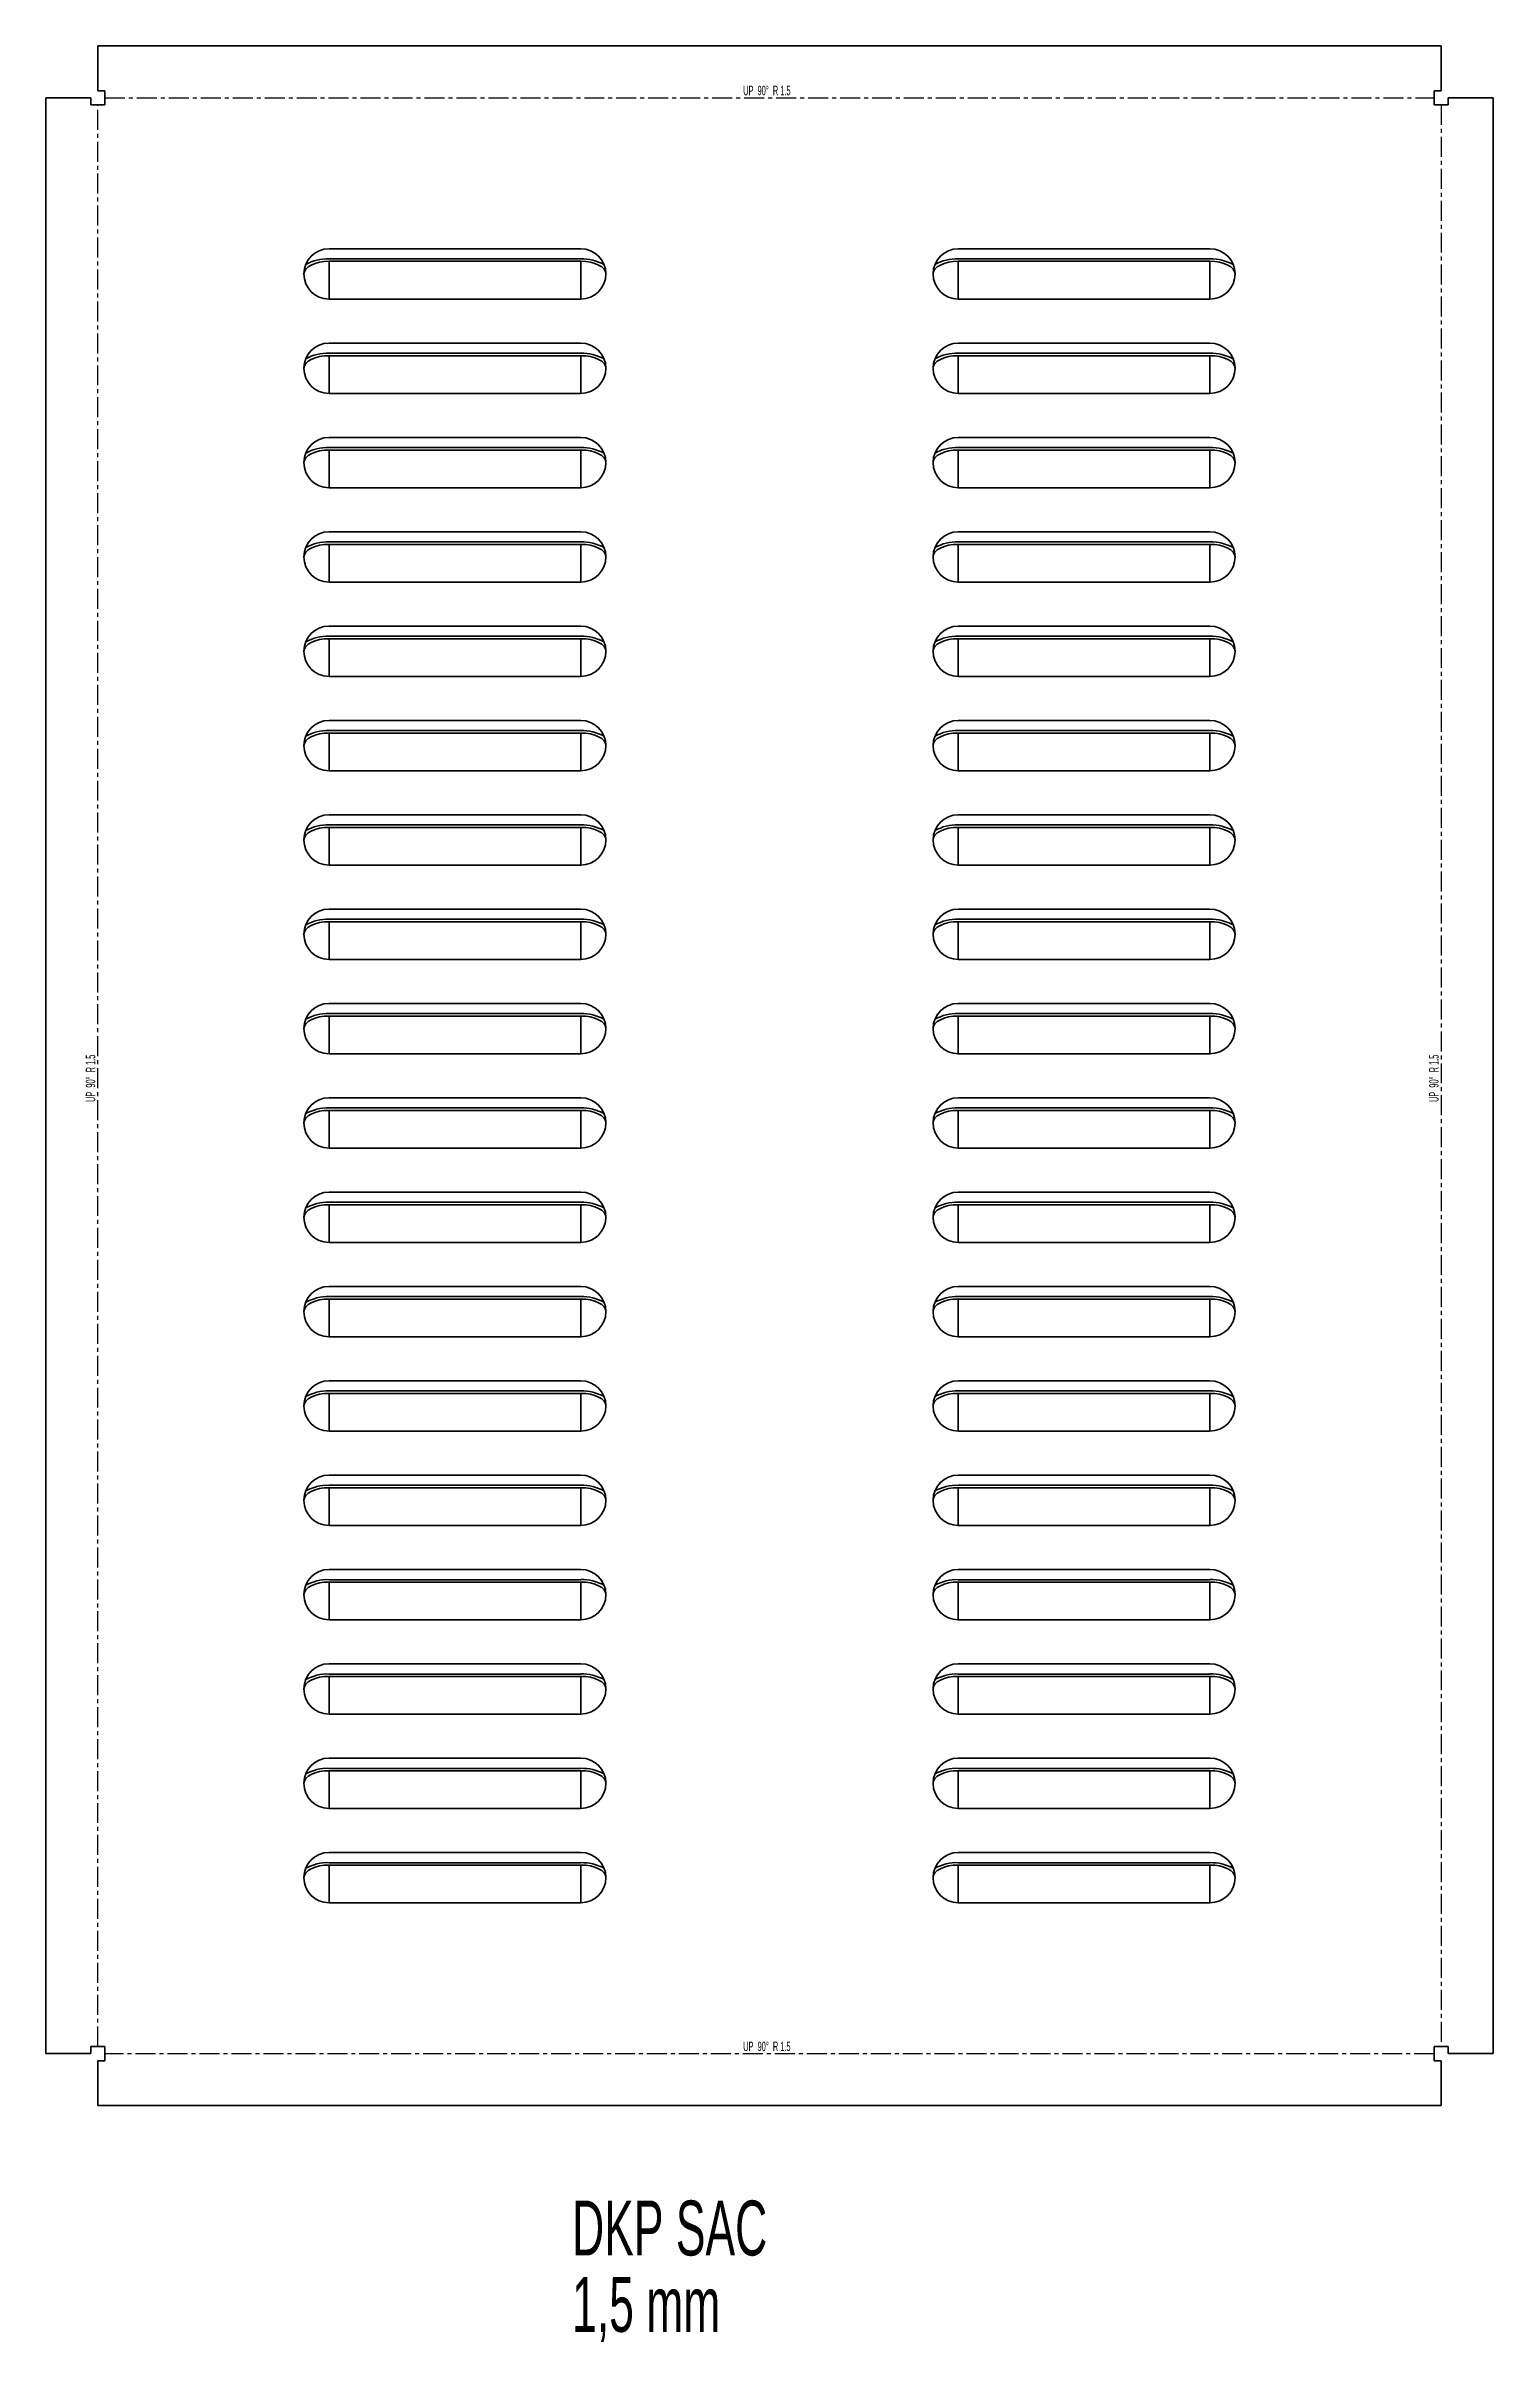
# Model space of a CAD drawing. Header units: millimetres. Extents: x -662 to 595, y -309 to 871.
# Drawn here: x -662 to -202, y -309 to 421 of the extents above; entities that cross this region are included whole.
import ezdxf

# ---------------------------------------------------------------- set-up
doc = ezdxf.new("R2010")
doc.units = ezdxf.units.MM
doc.linetypes.add('CENTER', pattern=[10.16, 6.35, -1.27, 1.27, -1.27])
doc.styles.add('SLDTEXTSTYLE0', font='TXT', dxfattribs={"width": 0.605})
doc.styles.add('SLDTEXTSTYLE1', font='TXT', dxfattribs={"width": 0.5675})

msp = doc.modelspace()

# ---------------------------------------------------------------- texts
at = {"color": 7, "linetype": 'Continuous', "lineweight": 0}
for s, insert, char_height, attachment_point, style in [('UP  90°  R 1.5', (-432.54, 408.67), 3, 2, 'SLDTEXTSTYLE1'), ('UP  90°  R 1.5', (-432.54, -213.33), 3, 2, 'SLDTEXTSTYLE1'), ('DKP SAC', (-494.45, -263.87), 17.462, 1, 'SLDTEXTSTYLE0'), ('1,5 mm', (-494.45, -288.16), 17.462, 1, 'SLDTEXTSTYLE0')]:
    msp.add_mtext(s, dxfattribs=dict(at, insert=insert, char_height=char_height, attachment_point=attachment_point, style=style))
at = {"color": 7, "linetype": 'Continuous', "lineweight": 0, "char_height": 3, "attachment_point": 2, "rotation": 90, "style": 'SLDTEXTSTYLE1'}
for insert in [(-649.03, 93.01), (-222.03, 93.01)]:
    msp.add_mtext('UP  90°  R 1.5', dxfattribs=dict(at, insert=insert))

# ---------------------------------------------------------------- linework, layer by layer
at = {"color": 7, "linetype": 'Continuous', "lineweight": 35}
for p, q in [((-645.17, 421.34), (-645.17, 407.09)), ((-218.24, 421.34), (-645.17, 421.34)), ((-218.24, 407.09), (-218.24, 421.34)), ((-661.71, 404.81), (-661.71, -217.12)), ((-647.46, 404.81), (-661.71, 404.81)), ((-647.46, 404.81), (-647.46, 402.59)), ((-642.96, 402.59), (-647.46, 402.59)), ((-642.96, 407.09), (-645.17, 407.09)), ((-642.96, 407.09), (-642.96, 402.59)), ((-218.24, 407.09), (-220.46, 407.09)), ((-220.46, 402.59), (-220.46, 407.09)), ((-215.95, 402.59), (-220.46, 402.59)), ((-215.95, 402.59), (-215.95, 404.81)), ((-201.7, 404.81), (-215.95, 404.81)), ((-201.7, -217.12), (-201.7, 404.81)), ((-571.71, 356.84), (-491.71, 356.84)), ((-491.71, 353.59), (-571.71, 353.59)), ((-571.71, 352.84), (-491.71, 352.84)), ((-571.71, 352.84), (-571.71, 340.84)), ((-491.71, 352.84), (-491.71, 340.84)), ((-371.71, 356.84), (-291.71, 356.84)), ((-291.71, 353.59), (-371.71, 353.59)), ((-371.71, 352.84), (-291.71, 352.84)), ((-371.71, 352.84), (-371.71, 340.84)), ((-291.71, 352.84), (-291.71, 340.84)), ((-491.71, 340.84), (-571.71, 340.84)), ((-291.71, 340.84), (-371.71, 340.84)), ((-571.71, 326.84), (-491.71, 326.84)), ((-491.71, 323.59), (-571.71, 323.59)), ((-571.71, 322.84), (-491.71, 322.84)), ((-571.71, 322.84), (-571.71, 310.84)), ((-491.71, 322.84), (-491.71, 310.84)), ((-371.71, 326.84), (-291.71, 326.84)), ((-291.71, 323.59), (-371.71, 323.59)), ((-371.71, 322.84), (-291.71, 322.84)), ((-371.71, 322.84), (-371.71, 310.84)), ((-291.71, 322.84), (-291.71, 310.84)), ((-491.71, 310.84), (-571.71, 310.84)), ((-291.71, 310.84), (-371.71, 310.84)), ((-571.71, 296.84), (-491.71, 296.84)), ((-491.71, 293.59), (-571.71, 293.59)), ((-571.71, 292.84), (-491.71, 292.84)), ((-571.71, 292.84), (-571.71, 280.84)), ((-491.71, 292.84), (-491.71, 280.84)), ((-371.71, 296.84), (-291.71, 296.84)), ((-291.71, 293.59), (-371.71, 293.59)), ((-371.71, 292.84), (-291.71, 292.84)), ((-371.71, 292.84), (-371.71, 280.84)), ((-291.71, 292.84), (-291.71, 280.84)), ((-491.71, 280.84), (-571.71, 280.84)), ((-291.71, 280.84), (-371.71, 280.84)), ((-571.71, 266.84), (-491.71, 266.84)), ((-491.71, 263.59), (-571.71, 263.59)), ((-371.71, 266.84), (-291.71, 266.84)), ((-291.71, 263.59), (-371.71, 263.59)), ((-571.71, 262.84), (-491.71, 262.84)), ((-571.71, 262.84), (-571.71, 250.84)), ((-491.71, 262.84), (-491.71, 250.84)), ((-371.71, 262.84), (-291.71, 262.84)), ((-371.71, 262.84), (-371.71, 250.84)), ((-291.71, 262.84), (-291.71, 250.84)), ((-491.71, 250.84), (-571.71, 250.84)), ((-291.71, 250.84), (-371.71, 250.84)), ((-571.71, 236.84), (-491.71, 236.84)), ((-371.71, 236.84), (-291.71, 236.84)), ((-491.71, 233.59), (-571.71, 233.59)), ((-571.71, 232.84), (-491.71, 232.84)), ((-571.71, 232.84), (-571.71, 220.84)), ((-491.71, 232.84), (-491.71, 220.84)), ((-291.71, 233.59), (-371.71, 233.59)), ((-371.71, 232.84), (-291.71, 232.84)), ((-371.71, 232.84), (-371.71, 220.84)), ((-291.71, 232.84), (-291.71, 220.84)), ((-491.71, 220.84), (-571.71, 220.84)), ((-291.71, 220.84), (-371.71, 220.84)), ((-571.71, 206.84), (-491.71, 206.84)), ((-371.71, 206.84), (-291.71, 206.84)), ((-491.71, 203.59), (-571.71, 203.59)), ((-571.71, 202.84), (-491.71, 202.84)), ((-571.71, 202.84), (-571.71, 190.84)), ((-491.71, 202.84), (-491.71, 190.84)), ((-291.71, 203.59), (-371.71, 203.59)), ((-371.71, 202.84), (-291.71, 202.84)), ((-371.71, 202.84), (-371.71, 190.84)), ((-291.71, 202.84), (-291.71, 190.84)), ((-491.71, 190.84), (-571.71, 190.84)), ((-291.71, 190.84), (-371.71, 190.84)), ((-571.71, 176.84), (-491.71, 176.84)), ((-371.71, 176.84), (-291.71, 176.84)), ((-491.71, 173.59), (-571.71, 173.59)), ((-571.71, 172.84), (-491.71, 172.84)), ((-571.71, 172.84), (-571.71, 160.84)), ((-491.71, 172.84), (-491.71, 160.84)), ((-291.71, 173.59), (-371.71, 173.59)), ((-371.71, 172.84), (-291.71, 172.84)), ((-371.71, 172.84), (-371.71, 160.84)), ((-291.71, 172.84), (-291.71, 160.84)), ((-491.71, 160.84), (-571.71, 160.84)), ((-291.71, 160.84), (-371.71, 160.84)), ((-571.71, 146.84), (-491.71, 146.84)), ((-371.71, 146.84), (-291.71, 146.84)), ((-491.71, 143.59), (-571.71, 143.59)), ((-571.71, 142.84), (-491.71, 142.84)), ((-571.71, 142.84), (-571.71, 130.84)), ((-491.71, 142.84), (-491.71, 130.84)), ((-291.71, 143.59), (-371.71, 143.59)), ((-371.71, 142.84), (-291.71, 142.84)), ((-371.71, 142.84), (-371.71, 130.84)), ((-291.71, 142.84), (-291.71, 130.84)), ((-491.71, 130.84), (-571.71, 130.84)), ((-291.71, 130.84), (-371.71, 130.84)), ((-571.71, 116.84), (-491.71, 116.84)), ((-371.71, 116.84), (-291.71, 116.84)), ((-491.71, 113.59), (-571.71, 113.59)), ((-571.71, 112.84), (-491.71, 112.84)), ((-571.71, 112.84), (-571.71, 100.84)), ((-491.71, 112.84), (-491.71, 100.84)), ((-291.71, 113.59), (-371.71, 113.59)), ((-371.71, 112.84), (-291.71, 112.84)), ((-371.71, 112.84), (-371.71, 100.84)), ((-291.71, 112.84), (-291.71, 100.84)), ((-491.71, 100.84), (-571.71, 100.84)), ((-291.71, 100.84), (-371.71, 100.84)), ((-571.71, 86.84), (-491.71, 86.84)), ((-491.71, 83.59), (-571.71, 83.59)), ((-571.71, 82.84), (-491.71, 82.84)), ((-571.71, 82.84), (-571.71, 70.84)), ((-491.71, 82.84), (-491.71, 70.84)), ((-371.71, 86.84), (-291.71, 86.84)), ((-291.71, 83.59), (-371.71, 83.59)), ((-371.71, 82.84), (-291.71, 82.84)), ((-371.71, 82.84), (-371.71, 70.84)), ((-291.71, 82.84), (-291.71, 70.84)), ((-491.71, 70.84), (-571.71, 70.84)), ((-291.71, 70.84), (-371.71, 70.84)), ((-571.71, 56.84), (-491.71, 56.84)), ((-491.71, 53.59), (-571.71, 53.59)), ((-571.71, 52.84), (-491.71, 52.84)), ((-571.71, 52.84), (-571.71, 40.84)), ((-491.71, 52.84), (-491.71, 40.84)), ((-371.71, 56.84), (-291.71, 56.84)), ((-291.71, 53.59), (-371.71, 53.59)), ((-371.71, 52.84), (-291.71, 52.84)), ((-371.71, 52.84), (-371.71, 40.84)), ((-291.71, 52.84), (-291.71, 40.84)), ((-491.71, 40.84), (-571.71, 40.84)), ((-291.71, 40.84), (-371.71, 40.84)), ((-571.71, 26.84), (-491.71, 26.84)), ((-491.71, 23.59), (-571.71, 23.59)), ((-571.71, 22.84), (-491.71, 22.84)), ((-571.71, 22.84), (-571.71, 10.84)), ((-491.71, 22.84), (-491.71, 10.84)), ((-371.71, 26.84), (-291.71, 26.84)), ((-291.71, 23.59), (-371.71, 23.59)), ((-371.71, 22.84), (-291.71, 22.84)), ((-371.71, 22.84), (-371.71, 10.84)), ((-291.71, 22.84), (-291.71, 10.84)), ((-491.71, 10.84), (-571.71, 10.84)), ((-291.71, 10.84), (-371.71, 10.84)), ((-571.71, -3.16), (-491.71, -3.16)), ((-491.71, -6.41), (-571.71, -6.41)), ((-571.71, -7.16), (-491.71, -7.16)), ((-571.71, -7.16), (-571.71, -19.16)), ((-491.71, -7.16), (-491.71, -19.16)), ((-371.71, -3.16), (-291.71, -3.16)), ((-291.71, -6.41), (-371.71, -6.41)), ((-371.71, -7.16), (-291.71, -7.16)), ((-371.71, -7.16), (-371.71, -19.16)), ((-291.71, -7.16), (-291.71, -19.16)), ((-491.71, -19.16), (-571.71, -19.16)), ((-291.71, -19.16), (-371.71, -19.16)), ((-571.71, -33.16), (-491.71, -33.16)), ((-491.71, -36.41), (-571.71, -36.41)), ((-371.71, -33.16), (-291.71, -33.16)), ((-291.71, -36.41), (-371.71, -36.41)), ((-571.71, -37.16), (-491.71, -37.16)), ((-571.71, -37.16), (-571.71, -49.16)), ((-491.71, -37.16), (-491.71, -49.16)), ((-371.71, -37.16), (-291.71, -37.16)), ((-371.71, -37.16), (-371.71, -49.16)), ((-291.71, -37.16), (-291.71, -49.16)), ((-491.71, -49.16), (-571.71, -49.16)), ((-291.71, -49.16), (-371.71, -49.16)), ((-571.71, -63.16), (-491.71, -63.16)), ((-371.71, -63.16), (-291.71, -63.16)), ((-491.71, -66.41), (-571.71, -66.41)), ((-571.71, -67.16), (-491.71, -67.16)), ((-571.71, -67.16), (-571.71, -79.16)), ((-491.71, -67.16), (-491.71, -79.16)), ((-291.71, -66.41), (-371.71, -66.41)), ((-371.71, -67.16), (-291.71, -67.16)), ((-371.71, -67.16), (-371.71, -79.16)), ((-291.71, -67.16), (-291.71, -79.16)), ((-491.71, -79.16), (-571.71, -79.16)), ((-291.71, -79.16), (-371.71, -79.16)), ((-571.71, -93.16), (-491.71, -93.16)), ((-371.71, -93.16), (-291.71, -93.16)), ((-491.71, -96.41), (-571.71, -96.41)), ((-571.71, -97.16), (-491.71, -97.16)), ((-571.71, -97.16), (-571.71, -109.16)), ((-491.71, -97.16), (-491.71, -109.16)), ((-291.71, -96.41), (-371.71, -96.41)), ((-371.71, -97.16), (-291.71, -97.16)), ((-371.71, -97.16), (-371.71, -109.16)), ((-291.71, -97.16), (-291.71, -109.16)), ((-491.71, -109.16), (-571.71, -109.16)), ((-291.71, -109.16), (-371.71, -109.16)), ((-571.71, -123.16), (-491.71, -123.16)), ((-371.71, -123.16), (-291.71, -123.16)), ((-491.71, -126.41), (-571.71, -126.41)), ((-571.71, -127.16), (-491.71, -127.16)), ((-571.71, -127.16), (-571.71, -139.16)), ((-491.71, -127.16), (-491.71, -139.16)), ((-291.71, -126.41), (-371.71, -126.41)), ((-371.71, -127.16), (-291.71, -127.16)), ((-371.71, -127.16), (-371.71, -139.16)), ((-291.71, -127.16), (-291.71, -139.16)), ((-491.71, -139.16), (-571.71, -139.16)), ((-291.71, -139.16), (-371.71, -139.16)), ((-571.71, -153.16), (-491.71, -153.16)), ((-371.71, -153.16), (-291.71, -153.16)), ((-491.71, -156.41), (-571.71, -156.41)), ((-571.71, -157.16), (-491.71, -157.16)), ((-571.71, -157.16), (-571.71, -169.16)), ((-491.71, -157.16), (-491.71, -169.16)), ((-291.71, -156.41), (-371.71, -156.41)), ((-371.71, -157.16), (-291.71, -157.16)), ((-371.71, -157.16), (-371.71, -169.16)), ((-291.71, -157.16), (-291.71, -169.16)), ((-491.71, -169.16), (-571.71, -169.16)), ((-291.71, -169.16), (-371.71, -169.16)), ((-661.71, -217.12), (-647.46, -217.12)), ((-647.46, -214.91), (-642.96, -214.91)), ((-647.46, -214.91), (-647.46, -217.12)), ((-642.96, -214.91), (-642.96, -219.41)), ((-220.46, -214.91), (-215.95, -214.91)), ((-220.46, -219.41), (-220.46, -214.91)), ((-215.95, -217.12), (-215.95, -214.91)), ((-215.95, -217.12), (-201.7, -217.12)), ((-645.17, -219.41), (-645.17, -233.66)), ((-645.17, -219.41), (-642.96, -219.41)), ((-220.46, -219.41), (-218.24, -219.41)), ((-218.24, -233.66), (-218.24, -219.41)), ((-645.17, -233.66), (-218.24, -233.66))]:
    msp.add_line(p, q, dxfattribs=at)
at = {"color": 7, "linetype": 'CENTER'}
for p, q in [((-645.21, -214.91), (-645.21, 402.59)), ((-642.96, 404.84), (-220.46, 404.84)), ((-218.2, 402.59), (-218.2, -214.91)), ((-220.46, -217.16), (-642.96, -217.16))]:
    msp.add_line(p, q, dxfattribs=at)
at = {"color": 7, "linetype": 'Continuous', "lineweight": 35, "flags": 128}
for points in [[(-579.71, 348.84), (-579.55, 349.62), (-579.1, 350.37), (-578.36, 351.06), (-577.36, 351.67), (-576.15, 352.17), (-574.77, 352.54), (-573.27, 352.76), (-571.71, 352.84)], [(-491.71, 352.84), (-490.14, 352.76), (-488.64, 352.54), (-487.26, 352.17), (-486.05, 351.67), (-485.05, 351.06), (-484.31, 350.37), (-483.86, 349.62), (-483.71, 348.84)], [(-379.71, 348.84), (-379.55, 349.62), (-379.1, 350.37), (-378.36, 351.06), (-377.36, 351.67), (-376.15, 352.17), (-374.77, 352.54), (-373.27, 352.76), (-371.71, 352.84)], [(-291.71, 352.84), (-290.14, 352.76), (-288.64, 352.54), (-287.26, 352.17), (-286.05, 351.67), (-285.05, 351.06), (-284.31, 350.37), (-283.86, 349.62), (-283.71, 348.84)], [(-579.71, 318.84), (-579.55, 319.62), (-579.1, 320.37), (-578.36, 321.06), (-577.36, 321.67), (-576.15, 322.17), (-574.77, 322.54), (-573.27, 322.76), (-571.71, 322.84)], [(-491.71, 322.84), (-490.14, 322.76), (-488.64, 322.54), (-487.26, 322.17), (-486.05, 321.67), (-485.05, 321.06), (-484.31, 320.37), (-483.86, 319.62), (-483.71, 318.84)], [(-379.71, 318.84), (-379.55, 319.62), (-379.1, 320.37), (-378.36, 321.06), (-377.36, 321.67), (-376.15, 322.17), (-374.77, 322.54), (-373.27, 322.76), (-371.71, 322.84)], [(-291.71, 322.84), (-290.14, 322.76), (-288.64, 322.54), (-287.26, 322.17), (-286.05, 321.67), (-285.05, 321.06), (-284.31, 320.37), (-283.86, 319.62), (-283.71, 318.84)], [(-579.71, 288.84), (-579.55, 289.62), (-579.1, 290.37), (-578.36, 291.06), (-577.36, 291.67), (-576.15, 292.17), (-574.77, 292.54), (-573.27, 292.76), (-571.71, 292.84)], [(-491.71, 292.84), (-490.14, 292.76), (-488.64, 292.54), (-487.26, 292.17), (-486.05, 291.67), (-485.05, 291.06), (-484.31, 290.37), (-483.86, 289.62), (-483.71, 288.84)], [(-379.71, 288.84), (-379.55, 289.62), (-379.1, 290.37), (-378.36, 291.06), (-377.36, 291.67), (-376.15, 292.17), (-374.77, 292.54), (-373.27, 292.76), (-371.71, 292.84)], [(-291.71, 292.84), (-290.14, 292.76), (-288.64, 292.54), (-287.26, 292.17), (-286.05, 291.67), (-285.05, 291.06), (-284.31, 290.37), (-283.86, 289.62), (-283.71, 288.84)], [(-579.71, 258.84), (-579.55, 259.62), (-579.1, 260.37), (-578.36, 261.06), (-577.36, 261.67), (-576.15, 262.17), (-574.77, 262.54), (-573.27, 262.76), (-571.71, 262.84)], [(-491.71, 262.84), (-490.14, 262.76), (-488.64, 262.54), (-487.26, 262.17), (-486.05, 261.67), (-485.05, 261.06), (-484.31, 260.37), (-483.86, 259.62), (-483.71, 258.84)], [(-379.71, 258.84), (-379.55, 259.62), (-379.1, 260.37), (-378.36, 261.06), (-377.36, 261.67), (-376.15, 262.17), (-374.77, 262.54), (-373.27, 262.76), (-371.71, 262.84)], [(-291.71, 262.84), (-290.14, 262.76), (-288.64, 262.54), (-287.26, 262.17), (-286.05, 261.67), (-285.05, 261.06), (-284.31, 260.37), (-283.86, 259.62), (-283.71, 258.84)], [(-579.71, 228.84), (-579.55, 229.62), (-579.1, 230.37), (-578.36, 231.06), (-577.36, 231.67), (-576.15, 232.17), (-574.77, 232.54), (-573.27, 232.76), (-571.71, 232.84)], [(-491.71, 232.84), (-490.14, 232.76), (-488.64, 232.54), (-487.26, 232.17), (-486.05, 231.67), (-485.05, 231.06), (-484.31, 230.37), (-483.86, 229.62), (-483.71, 228.84)], [(-379.71, 228.84), (-379.55, 229.62), (-379.1, 230.37), (-378.36, 231.06), (-377.36, 231.67), (-376.15, 232.17), (-374.77, 232.54), (-373.27, 232.76), (-371.71, 232.84)], [(-291.71, 232.84), (-290.14, 232.76), (-288.64, 232.54), (-287.26, 232.17), (-286.05, 231.67), (-285.05, 231.06), (-284.31, 230.37), (-283.86, 229.62), (-283.71, 228.84)], [(-579.71, 198.84), (-579.55, 199.62), (-579.1, 200.37), (-578.36, 201.06), (-577.36, 201.67), (-576.15, 202.17), (-574.77, 202.54), (-573.27, 202.76), (-571.71, 202.84)], [(-491.71, 202.84), (-490.14, 202.76), (-488.64, 202.54), (-487.26, 202.17), (-486.05, 201.67), (-485.05, 201.06), (-484.31, 200.37), (-483.86, 199.62), (-483.71, 198.84)], [(-379.71, 198.84), (-379.55, 199.62), (-379.1, 200.37), (-378.36, 201.06), (-377.36, 201.67), (-376.15, 202.17), (-374.77, 202.54), (-373.27, 202.76), (-371.71, 202.84)], [(-291.71, 202.84), (-290.14, 202.76), (-288.64, 202.54), (-287.26, 202.17), (-286.05, 201.67), (-285.05, 201.06), (-284.31, 200.37), (-283.86, 199.62), (-283.71, 198.84)], [(-579.71, 168.84), (-579.55, 169.62), (-579.1, 170.37), (-578.36, 171.06), (-577.36, 171.67), (-576.15, 172.17), (-574.77, 172.54), (-573.27, 172.76), (-571.71, 172.84)], [(-491.71, 172.84), (-490.14, 172.76), (-488.64, 172.54), (-487.26, 172.17), (-486.05, 171.67), (-485.05, 171.06), (-484.31, 170.37), (-483.86, 169.62), (-483.71, 168.84)], [(-379.71, 168.84), (-379.55, 169.62), (-379.1, 170.37), (-378.36, 171.06), (-377.36, 171.67), (-376.15, 172.17), (-374.77, 172.54), (-373.27, 172.76), (-371.71, 172.84)], [(-291.71, 172.84), (-290.14, 172.76), (-288.64, 172.54), (-287.26, 172.17), (-286.05, 171.67), (-285.05, 171.06), (-284.31, 170.37), (-283.86, 169.62), (-283.71, 168.84)], [(-579.71, 138.84), (-579.55, 139.62), (-579.1, 140.37), (-578.36, 141.06), (-577.36, 141.67), (-576.15, 142.17), (-574.77, 142.54), (-573.27, 142.76), (-571.71, 142.84)], [(-491.71, 142.84), (-490.14, 142.76), (-488.64, 142.54), (-487.26, 142.17), (-486.05, 141.67), (-485.05, 141.06), (-484.31, 140.37), (-483.86, 139.62), (-483.71, 138.84)], [(-379.71, 138.84), (-379.55, 139.62), (-379.1, 140.37), (-378.36, 141.06), (-377.36, 141.67), (-376.15, 142.17), (-374.77, 142.54), (-373.27, 142.76), (-371.71, 142.84)], [(-291.71, 142.84), (-290.14, 142.76), (-288.64, 142.54), (-287.26, 142.17), (-286.05, 141.67), (-285.05, 141.06), (-284.31, 140.37), (-283.86, 139.62), (-283.71, 138.84)], [(-579.71, 108.84), (-579.55, 109.62), (-579.1, 110.37), (-578.36, 111.06), (-577.36, 111.67), (-576.15, 112.17), (-574.77, 112.54), (-573.27, 112.76), (-571.71, 112.84)], [(-491.71, 112.84), (-490.14, 112.76), (-488.64, 112.54), (-487.26, 112.17), (-486.05, 111.67), (-485.05, 111.06), (-484.31, 110.37), (-483.86, 109.62), (-483.71, 108.84)], [(-379.71, 108.84), (-379.55, 109.62), (-379.1, 110.37), (-378.36, 111.06), (-377.36, 111.67), (-376.15, 112.17), (-374.77, 112.54), (-373.27, 112.76), (-371.71, 112.84)], [(-291.71, 112.84), (-290.14, 112.76), (-288.64, 112.54), (-287.26, 112.17), (-286.05, 111.67), (-285.05, 111.06), (-284.31, 110.37), (-283.86, 109.62), (-283.71, 108.84)], [(-579.71, 78.84), (-579.55, 79.62), (-579.1, 80.37), (-578.36, 81.06), (-577.36, 81.67), (-576.15, 82.17), (-574.77, 82.54), (-573.27, 82.76), (-571.71, 82.84)], [(-491.71, 82.84), (-490.14, 82.76), (-488.64, 82.54), (-487.26, 82.17), (-486.05, 81.67), (-485.05, 81.06), (-484.31, 80.37), (-483.86, 79.62), (-483.71, 78.84)], [(-379.71, 78.84), (-379.55, 79.62), (-379.1, 80.37), (-378.36, 81.06), (-377.36, 81.67), (-376.15, 82.17), (-374.77, 82.54), (-373.27, 82.76), (-371.71, 82.84)], [(-291.71, 82.84), (-290.14, 82.76), (-288.64, 82.54), (-287.26, 82.17), (-286.05, 81.67), (-285.05, 81.06), (-284.31, 80.37), (-283.86, 79.62), (-283.71, 78.84)], [(-579.71, 48.84), (-579.55, 49.62), (-579.1, 50.37), (-578.36, 51.06), (-577.36, 51.67), (-576.15, 52.17), (-574.77, 52.54), (-573.27, 52.76), (-571.71, 52.84)], [(-491.71, 52.84), (-490.14, 52.76), (-488.64, 52.54), (-487.26, 52.17), (-486.05, 51.67), (-485.05, 51.06), (-484.31, 50.37), (-483.86, 49.62), (-483.71, 48.84)], [(-379.71, 48.84), (-379.55, 49.62), (-379.1, 50.37), (-378.36, 51.06), (-377.36, 51.67), (-376.15, 52.17), (-374.77, 52.54), (-373.27, 52.76), (-371.71, 52.84)], [(-291.71, 52.84), (-290.14, 52.76), (-288.64, 52.54), (-287.26, 52.17), (-286.05, 51.67), (-285.05, 51.06), (-284.31, 50.37), (-283.86, 49.62), (-283.71, 48.84)], [(-579.71, 18.84), (-579.55, 19.62), (-579.1, 20.37), (-578.36, 21.06), (-577.36, 21.67), (-576.15, 22.17), (-574.77, 22.54), (-573.27, 22.76), (-571.71, 22.84)], [(-491.71, 22.84), (-490.14, 22.76), (-488.64, 22.54), (-487.26, 22.17), (-486.05, 21.67), (-485.05, 21.06), (-484.31, 20.37), (-483.86, 19.62), (-483.71, 18.84)], [(-379.71, 18.84), (-379.55, 19.62), (-379.1, 20.37), (-378.36, 21.06), (-377.36, 21.67), (-376.15, 22.17), (-374.77, 22.54), (-373.27, 22.76), (-371.71, 22.84)], [(-291.71, 22.84), (-290.14, 22.76), (-288.64, 22.54), (-287.26, 22.17), (-286.05, 21.67), (-285.05, 21.06), (-284.31, 20.37), (-283.86, 19.62), (-283.71, 18.84)], [(-579.71, -11.16), (-579.55, -10.38), (-579.1, -9.63), (-578.36, -8.94), (-577.36, -8.33), (-576.15, -7.83), (-574.77, -7.46), (-573.27, -7.24), (-571.71, -7.16)], [(-491.71, -7.16), (-490.14, -7.24), (-488.64, -7.46), (-487.26, -7.83), (-486.05, -8.33), (-485.05, -8.94), (-484.31, -9.63), (-483.86, -10.38), (-483.71, -11.16)], [(-379.71, -11.16), (-379.55, -10.38), (-379.1, -9.63), (-378.36, -8.94), (-377.36, -8.33), (-376.15, -7.83), (-374.77, -7.46), (-373.27, -7.24), (-371.71, -7.16)], [(-291.71, -7.16), (-290.14, -7.24), (-288.64, -7.46), (-287.26, -7.83), (-286.05, -8.33), (-285.05, -8.94), (-284.31, -9.63), (-283.86, -10.38), (-283.71, -11.16)], [(-579.71, -41.16), (-579.55, -40.38), (-579.1, -39.63), (-578.36, -38.94), (-577.36, -38.33), (-576.15, -37.83), (-574.77, -37.46), (-573.27, -37.24), (-571.71, -37.16)], [(-491.71, -37.16), (-490.14, -37.24), (-488.64, -37.46), (-487.26, -37.83), (-486.05, -38.33), (-485.05, -38.94), (-484.31, -39.63), (-483.86, -40.38), (-483.71, -41.16)], [(-379.71, -41.16), (-379.55, -40.38), (-379.1, -39.63), (-378.36, -38.94), (-377.36, -38.33), (-376.15, -37.83), (-374.77, -37.46), (-373.27, -37.24), (-371.71, -37.16)], [(-291.71, -37.16), (-290.14, -37.24), (-288.64, -37.46), (-287.26, -37.83), (-286.05, -38.33), (-285.05, -38.94), (-284.31, -39.63), (-283.86, -40.38), (-283.71, -41.16)], [(-579.71, -71.16), (-579.55, -70.38), (-579.1, -69.63), (-578.36, -68.94), (-577.36, -68.33), (-576.15, -67.83), (-574.77, -67.46), (-573.27, -67.24), (-571.71, -67.16)], [(-491.71, -67.16), (-490.14, -67.24), (-488.64, -67.46), (-487.26, -67.83), (-486.05, -68.33), (-485.05, -68.94), (-484.31, -69.63), (-483.86, -70.38), (-483.71, -71.16)], [(-379.71, -71.16), (-379.55, -70.38), (-379.1, -69.63), (-378.36, -68.94), (-377.36, -68.33), (-376.15, -67.83), (-374.77, -67.46), (-373.27, -67.24), (-371.71, -67.16)], [(-291.71, -67.16), (-290.14, -67.24), (-288.64, -67.46), (-287.26, -67.83), (-286.05, -68.33), (-285.05, -68.94), (-284.31, -69.63), (-283.86, -70.38), (-283.71, -71.16)], [(-579.71, -101.16), (-579.55, -100.38), (-579.1, -99.63), (-578.36, -98.94), (-577.36, -98.33), (-576.15, -97.83), (-574.77, -97.46), (-573.27, -97.24), (-571.71, -97.16)], [(-491.71, -97.16), (-490.14, -97.24), (-488.64, -97.46), (-487.26, -97.83), (-486.05, -98.33), (-485.05, -98.94), (-484.31, -99.63), (-483.86, -100.38), (-483.71, -101.16)], [(-379.71, -101.16), (-379.55, -100.38), (-379.1, -99.63), (-378.36, -98.94), (-377.36, -98.33), (-376.15, -97.83), (-374.77, -97.46), (-373.27, -97.24), (-371.71, -97.16)], [(-291.71, -97.16), (-290.14, -97.24), (-288.64, -97.46), (-287.26, -97.83), (-286.05, -98.33), (-285.05, -98.94), (-284.31, -99.63), (-283.86, -100.38), (-283.71, -101.16)], [(-579.71, -131.16), (-579.55, -130.38), (-579.1, -129.63), (-578.36, -128.94), (-577.36, -128.33), (-576.15, -127.83), (-574.77, -127.46), (-573.27, -127.24), (-571.71, -127.16)], [(-491.71, -127.16), (-490.14, -127.24), (-488.64, -127.46), (-487.26, -127.83), (-486.05, -128.33), (-485.05, -128.94), (-484.31, -129.63), (-483.86, -130.38), (-483.71, -131.16)], [(-379.71, -131.16), (-379.55, -130.38), (-379.1, -129.63), (-378.36, -128.94), (-377.36, -128.33), (-376.15, -127.83), (-374.77, -127.46), (-373.27, -127.24), (-371.71, -127.16)], [(-291.71, -127.16), (-290.14, -127.24), (-288.64, -127.46), (-287.26, -127.83), (-286.05, -128.33), (-285.05, -128.94), (-284.31, -129.63), (-283.86, -130.38), (-283.71, -131.16)], [(-579.71, -161.16), (-579.55, -160.38), (-579.1, -159.63), (-578.36, -158.94), (-577.36, -158.33), (-576.15, -157.83), (-574.77, -157.46), (-573.27, -157.24), (-571.71, -157.16)], [(-491.71, -157.16), (-490.14, -157.24), (-488.64, -157.46), (-487.26, -157.83), (-486.05, -158.33), (-485.05, -158.94), (-484.31, -159.63), (-483.86, -160.38), (-483.71, -161.16)], [(-379.71, -161.16), (-379.55, -160.38), (-379.1, -159.63), (-378.36, -158.94), (-377.36, -158.33), (-376.15, -157.83), (-374.77, -157.46), (-373.27, -157.24), (-371.71, -157.16)], [(-291.71, -157.16), (-290.14, -157.24), (-288.64, -157.46), (-287.26, -157.83), (-286.05, -158.33), (-285.05, -158.94), (-284.31, -159.63), (-283.86, -160.38), (-283.71, -161.16)]]:
    msp.add_lwpolyline(points, dxfattribs=at)
at = {"color": 7, "linetype": 'Continuous', "lineweight": 35}
for centre, radius, start, end in [((-571.71, 348.84), 8, 90, 270), ((-572.26, 339.56), 14.04, 87.75602, 119.3525), ((-491.71, 348.84), 8, 270, 90), ((-491.24, 339.22), 14.38, 61.0255, 91.86598), ((-371.71, 348.84), 8, 90, 270), ((-372.26, 339.56), 14.04, 87.75602, 119.3525), ((-291.71, 348.84), 8, 270, 90), ((-291.24, 339.22), 14.38, 61.0255, 91.86598), ((-571.71, 318.84), 8, 90, 270), ((-572.26, 309.56), 14.04, 87.75602, 119.3525), ((-491.71, 318.84), 8, 270, 90), ((-491.24, 309.22), 14.38, 61.0255, 91.86598), ((-371.71, 318.84), 8, 90, 270), ((-372.26, 309.56), 14.04, 87.75602, 119.3525), ((-291.71, 318.84), 8, 270, 90), ((-291.24, 309.22), 14.38, 61.0255, 91.86598), ((-571.71, 288.84), 8, 90, 270), ((-572.26, 279.56), 14.04, 87.75602, 119.3525), ((-491.71, 288.84), 8, 270, 90), ((-491.24, 279.22), 14.38, 61.0255, 91.86598), ((-371.71, 288.84), 8, 90, 270), ((-372.26, 279.56), 14.04, 87.75602, 119.3525), ((-291.71, 288.84), 8, 270, 90), ((-291.24, 279.22), 14.38, 61.0255, 91.86598), ((-571.71, 258.84), 8, 90, 270), ((-572.26, 249.56), 14.04, 87.75602, 119.3525), ((-491.71, 258.84), 8, 270, 90), ((-491.24, 249.22), 14.38, 61.0255, 91.86598), ((-371.71, 258.84), 8, 90, 270), ((-372.26, 249.56), 14.04, 87.75602, 119.3525), ((-291.71, 258.84), 8, 270, 90), ((-291.24, 249.22), 14.38, 61.0255, 91.86598), ((-571.71, 228.84), 8, 90, 270), ((-491.71, 228.84), 8, 270, 90), ((-371.71, 228.84), 8, 90, 270), ((-291.71, 228.84), 8, 270, 90), ((-572.26, 219.56), 14.04, 87.75602, 119.3525), ((-491.24, 219.22), 14.38, 61.0255, 91.86598), ((-372.26, 219.56), 14.04, 87.75602, 119.3525), ((-291.24, 219.22), 14.38, 61.0255, 91.86598), ((-571.71, 198.84), 8, 90, 270), ((-491.71, 198.84), 8, 270, 90), ((-371.71, 198.84), 8, 90, 270), ((-291.71, 198.84), 8, 270, 90), ((-572.26, 189.56), 14.04, 87.75602, 119.3525), ((-491.24, 189.22), 14.38, 61.0255, 91.86598), ((-372.26, 189.56), 14.04, 87.75602, 119.3525), ((-291.24, 189.22), 14.38, 61.0255, 91.86598), ((-571.71, 168.84), 8, 90, 270), ((-491.71, 168.84), 8, 270, 90), ((-371.71, 168.84), 8, 90, 270), ((-291.71, 168.84), 8, 270, 90), ((-572.26, 159.56), 14.04, 87.75602, 119.3525), ((-491.24, 159.22), 14.38, 61.0255, 91.86598), ((-372.26, 159.56), 14.04, 87.75602, 119.3525), ((-291.24, 159.22), 14.38, 61.0255, 91.86598), ((-571.71, 138.84), 8, 90, 270), ((-491.71, 138.84), 8, 270, 90), ((-371.71, 138.84), 8, 90, 270), ((-291.71, 138.84), 8, 270, 90), ((-572.26, 129.56), 14.04, 87.75602, 119.3525), ((-491.24, 129.22), 14.38, 61.0255, 91.86598), ((-372.26, 129.56), 14.04, 87.75602, 119.3525), ((-291.24, 129.22), 14.38, 61.0255, 91.86598), ((-571.71, 108.84), 8, 90, 270), ((-491.71, 108.84), 8, 270, 90), ((-371.71, 108.84), 8, 90, 270), ((-291.71, 108.84), 8, 270, 90), ((-572.26, 99.56), 14.04, 87.75602, 119.3525), ((-491.24, 99.22), 14.38, 61.0255, 91.86598), ((-372.26, 99.56), 14.04, 87.75602, 119.3525), ((-291.24, 99.22), 14.38, 61.0255, 91.86598), ((-571.71, 78.84), 8, 90, 270), ((-572.26, 69.56), 14.04, 87.75602, 119.3525), ((-491.71, 78.84), 8, 270, 90), ((-491.24, 69.22), 14.38, 61.0255, 91.86598), ((-371.71, 78.84), 8, 90, 270), ((-372.26, 69.56), 14.04, 87.75602, 119.3525), ((-291.71, 78.84), 8, 270, 90), ((-291.24, 69.22), 14.38, 61.0255, 91.86598), ((-571.71, 48.84), 8, 90, 270), ((-572.26, 39.56), 14.04, 87.75602, 119.3525), ((-491.71, 48.84), 8, 270, 90), ((-491.24, 39.22), 14.38, 61.0255, 91.86598), ((-371.71, 48.84), 8, 90, 270), ((-372.26, 39.56), 14.04, 87.75602, 119.3525), ((-291.71, 48.84), 8, 270, 90), ((-291.24, 39.22), 14.38, 61.0255, 91.86598), ((-571.71, 18.84), 8, 90, 270), ((-572.26, 9.56), 14.04, 87.75602, 119.3525), ((-491.71, 18.84), 8, 270, 90), ((-491.24, 9.22), 14.38, 61.0255, 91.86598), ((-371.71, 18.84), 8, 90, 270), ((-372.26, 9.56), 14.04, 87.75602, 119.3525), ((-291.71, 18.84), 8, 270, 90), ((-291.24, 9.22), 14.38, 61.0255, 91.86598), ((-571.71, -11.16), 8, 90, 270), ((-572.26, -20.44), 14.04, 87.75602, 119.3525), ((-491.71, -11.16), 8, 270, 90), ((-491.24, -20.78), 14.38, 61.0255, 91.86598), ((-371.71, -11.16), 8, 90, 270), ((-372.26, -20.44), 14.04, 87.75602, 119.3525), ((-291.71, -11.16), 8, 270, 90), ((-291.24, -20.78), 14.38, 61.0255, 91.86598), ((-571.71, -41.16), 8, 90, 270), ((-572.26, -50.44), 14.04, 87.75602, 119.3525), ((-491.71, -41.16), 8, 270, 90), ((-491.24, -50.78), 14.38, 61.0255, 91.86598), ((-371.71, -41.16), 8, 90, 270), ((-372.26, -50.44), 14.04, 87.75602, 119.3525), ((-291.71, -41.16), 8, 270, 90), ((-291.24, -50.78), 14.38, 61.0255, 91.86598), ((-571.71, -71.16), 8, 90, 270), ((-491.71, -71.16), 8, 270, 90), ((-371.71, -71.16), 8, 90, 270), ((-291.71, -71.16), 8, 270, 90), ((-572.26, -80.44), 14.04, 87.75602, 119.3525), ((-491.24, -80.78), 14.38, 61.0255, 91.86598), ((-372.26, -80.44), 14.04, 87.75602, 119.3525), ((-291.24, -80.78), 14.38, 61.0255, 91.86598), ((-571.71, -101.16), 8, 90, 270), ((-491.71, -101.16), 8, 270, 90), ((-371.71, -101.16), 8, 90, 270), ((-291.71, -101.16), 8, 270, 90), ((-572.26, -110.44), 14.04, 87.75602, 119.3525), ((-491.24, -110.78), 14.38, 61.0255, 91.86598), ((-372.26, -110.44), 14.04, 87.75602, 119.3525), ((-291.24, -110.78), 14.38, 61.0255, 91.86598), ((-571.71, -131.16), 8, 90, 270), ((-491.71, -131.16), 8, 270, 90), ((-371.71, -131.16), 8, 90, 270), ((-291.71, -131.16), 8, 270, 90), ((-572.26, -140.44), 14.04, 87.75602, 119.3525), ((-491.24, -140.78), 14.38, 61.0255, 91.86598), ((-372.26, -140.44), 14.04, 87.75602, 119.3525), ((-291.24, -140.78), 14.38, 61.0255, 91.86598), ((-571.71, -161.16), 8, 90, 270), ((-491.71, -161.16), 8, 270, 90), ((-371.71, -161.16), 8, 90, 270), ((-291.71, -161.16), 8, 270, 90), ((-572.26, -170.44), 14.04, 87.75602, 119.3525), ((-491.24, -170.78), 14.38, 61.0255, 91.86598), ((-372.26, -170.44), 14.04, 87.75602, 119.3525), ((-291.24, -170.78), 14.38, 61.0255, 91.86598)]:
    msp.add_arc(centre, radius, start, end, dxfattribs=at)

msp.set_redraw_order([(e.dxf.handle, doc.entitydb.next_handle()) for e in msp.query("TEXT MTEXT ATTDEF DIMENSION ARC_DIMENSION")])  # texts and dimensions are drawn at this point

doc.saveas('drawing.dxf')
